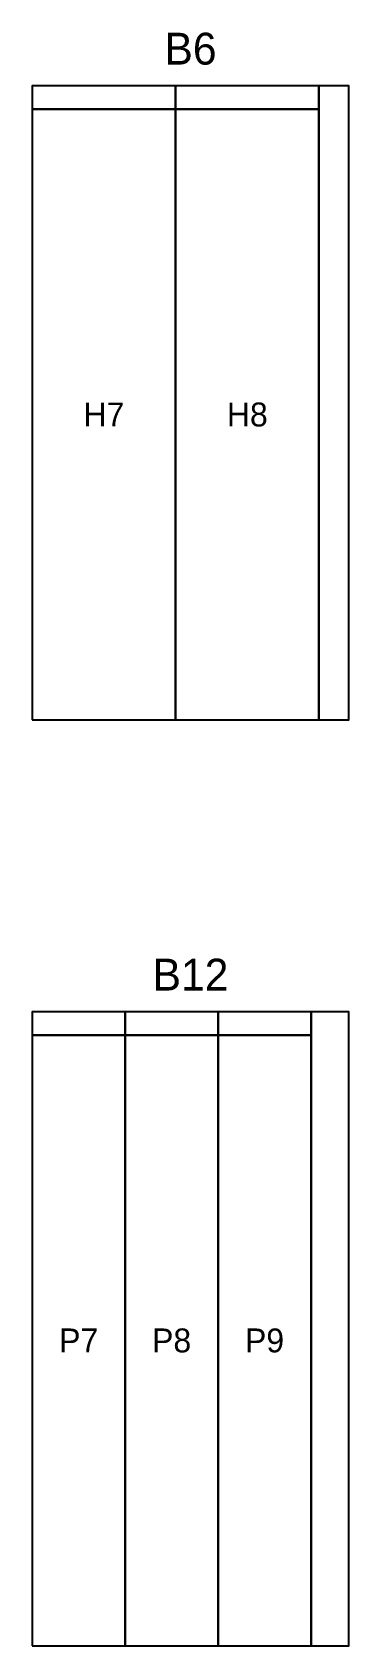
# Model space of a CAD drawing. Header units: metres. Extents: x 488.1 to 515.9, y -112.5 to -80.2.
# Drawn here: x 515.294 to 515.89, y -83.748 to -80.71 of the extents above; entities that cross this region are included whole.
import ezdxf
from ezdxf.enums import TextEntityAlignment as Align

# ---------------------------------------------------------------- set-up
doc = ezdxf.new("R2010")
doc.units = ezdxf.units.M
for name, color, linetype in [('CORTE-RECORTE', 3, 'Continuous'), ('CORTE-SOBRANTE', 2, 'Continuous'), ('CORTE-TEXTO', 5, 'Continuous'), ('CORTE-TILE', 7, 'Continuous')]:
    doc.layers.add(name, color=color, linetype=linetype)

msp = doc.modelspace()

# ---------------------------------------------------------------- texts
at = {"layer": 'CORTE-TEXTO'}
for s, height, p in [('B6', 0.06, (515.5922, -80.7404)), ('H7', 0.045, (515.4292, -81.4294)), ('H8', 0.045, (515.6992, -81.4294)), ('B12', 0.06, (515.5922, -82.4844)), ('P7', 0.045, (515.3817, -83.1734)), ('P8', 0.045, (515.5567, -83.1734)), ('P9', 0.045, (515.7317, -83.1734))]:
    msp.add_text(s, height=height, dxfattribs=at).set_placement(p, align=Align.MIDDLE_CENTER)

# ---------------------------------------------------------------- linework, layer by layer
at = {"layer": 'CORTE-RECORTE'}
for points in [[(515.2942, -82.0044), (515.5642, -82.0044), (515.5642, -80.8544), (515.2942, -80.8544)], [(515.5642, -82.0044), (515.8342, -82.0044), (515.8342, -80.8544), (515.5642, -80.8544)], [(515.2942, -83.7484), (515.4692, -83.7484), (515.4692, -82.5984), (515.2942, -82.5984)], [(515.4692, -83.7484), (515.6442, -83.7484), (515.6442, -82.5984), (515.4692, -82.5984)], [(515.6442, -83.7484), (515.8192, -83.7484), (515.8192, -82.5984), (515.6442, -82.5984)]]:
    msp.add_lwpolyline(points, close=True, dxfattribs=at)
at = {"layer": 'CORTE-SOBRANTE'}
for points in [[(515.2942, -80.8544), (515.5642, -80.8544), (515.5642, -80.8104), (515.2942, -80.8104)], [(515.5642, -80.8544), (515.8342, -80.8544), (515.8342, -80.8104), (515.5642, -80.8104)], [(515.8342, -82.0044), (515.8902, -82.0044), (515.8902, -80.8104), (515.8342, -80.8104)], [(515.2942, -82.5984), (515.4692, -82.5984), (515.4692, -82.5544), (515.2942, -82.5544)], [(515.4692, -82.5984), (515.6442, -82.5984), (515.6442, -82.5544), (515.4692, -82.5544)], [(515.6442, -82.5984), (515.8192, -82.5984), (515.8192, -82.5544), (515.6442, -82.5544)], [(515.8192, -83.7484), (515.8902, -83.7484), (515.8902, -82.5544), (515.8192, -82.5544)]]:
    msp.add_lwpolyline(points, close=True, dxfattribs=at)
at = {"layer": 'CORTE-TILE'}
for points in [[(515.2942, -82.0044), (515.8902, -82.0044), (515.8902, -80.8104), (515.2942, -80.8104)], [(515.2942, -83.7484), (515.8902, -83.7484), (515.8902, -82.5544), (515.2942, -82.5544)]]:
    msp.add_lwpolyline(points, close=True, dxfattribs=at)

msp.set_redraw_order([(e.dxf.handle, doc.entitydb.next_handle()) for e in msp.query("TEXT MTEXT ATTDEF DIMENSION ARC_DIMENSION")])  # texts and dimensions are drawn at this point

doc.saveas('drawing.dxf')
